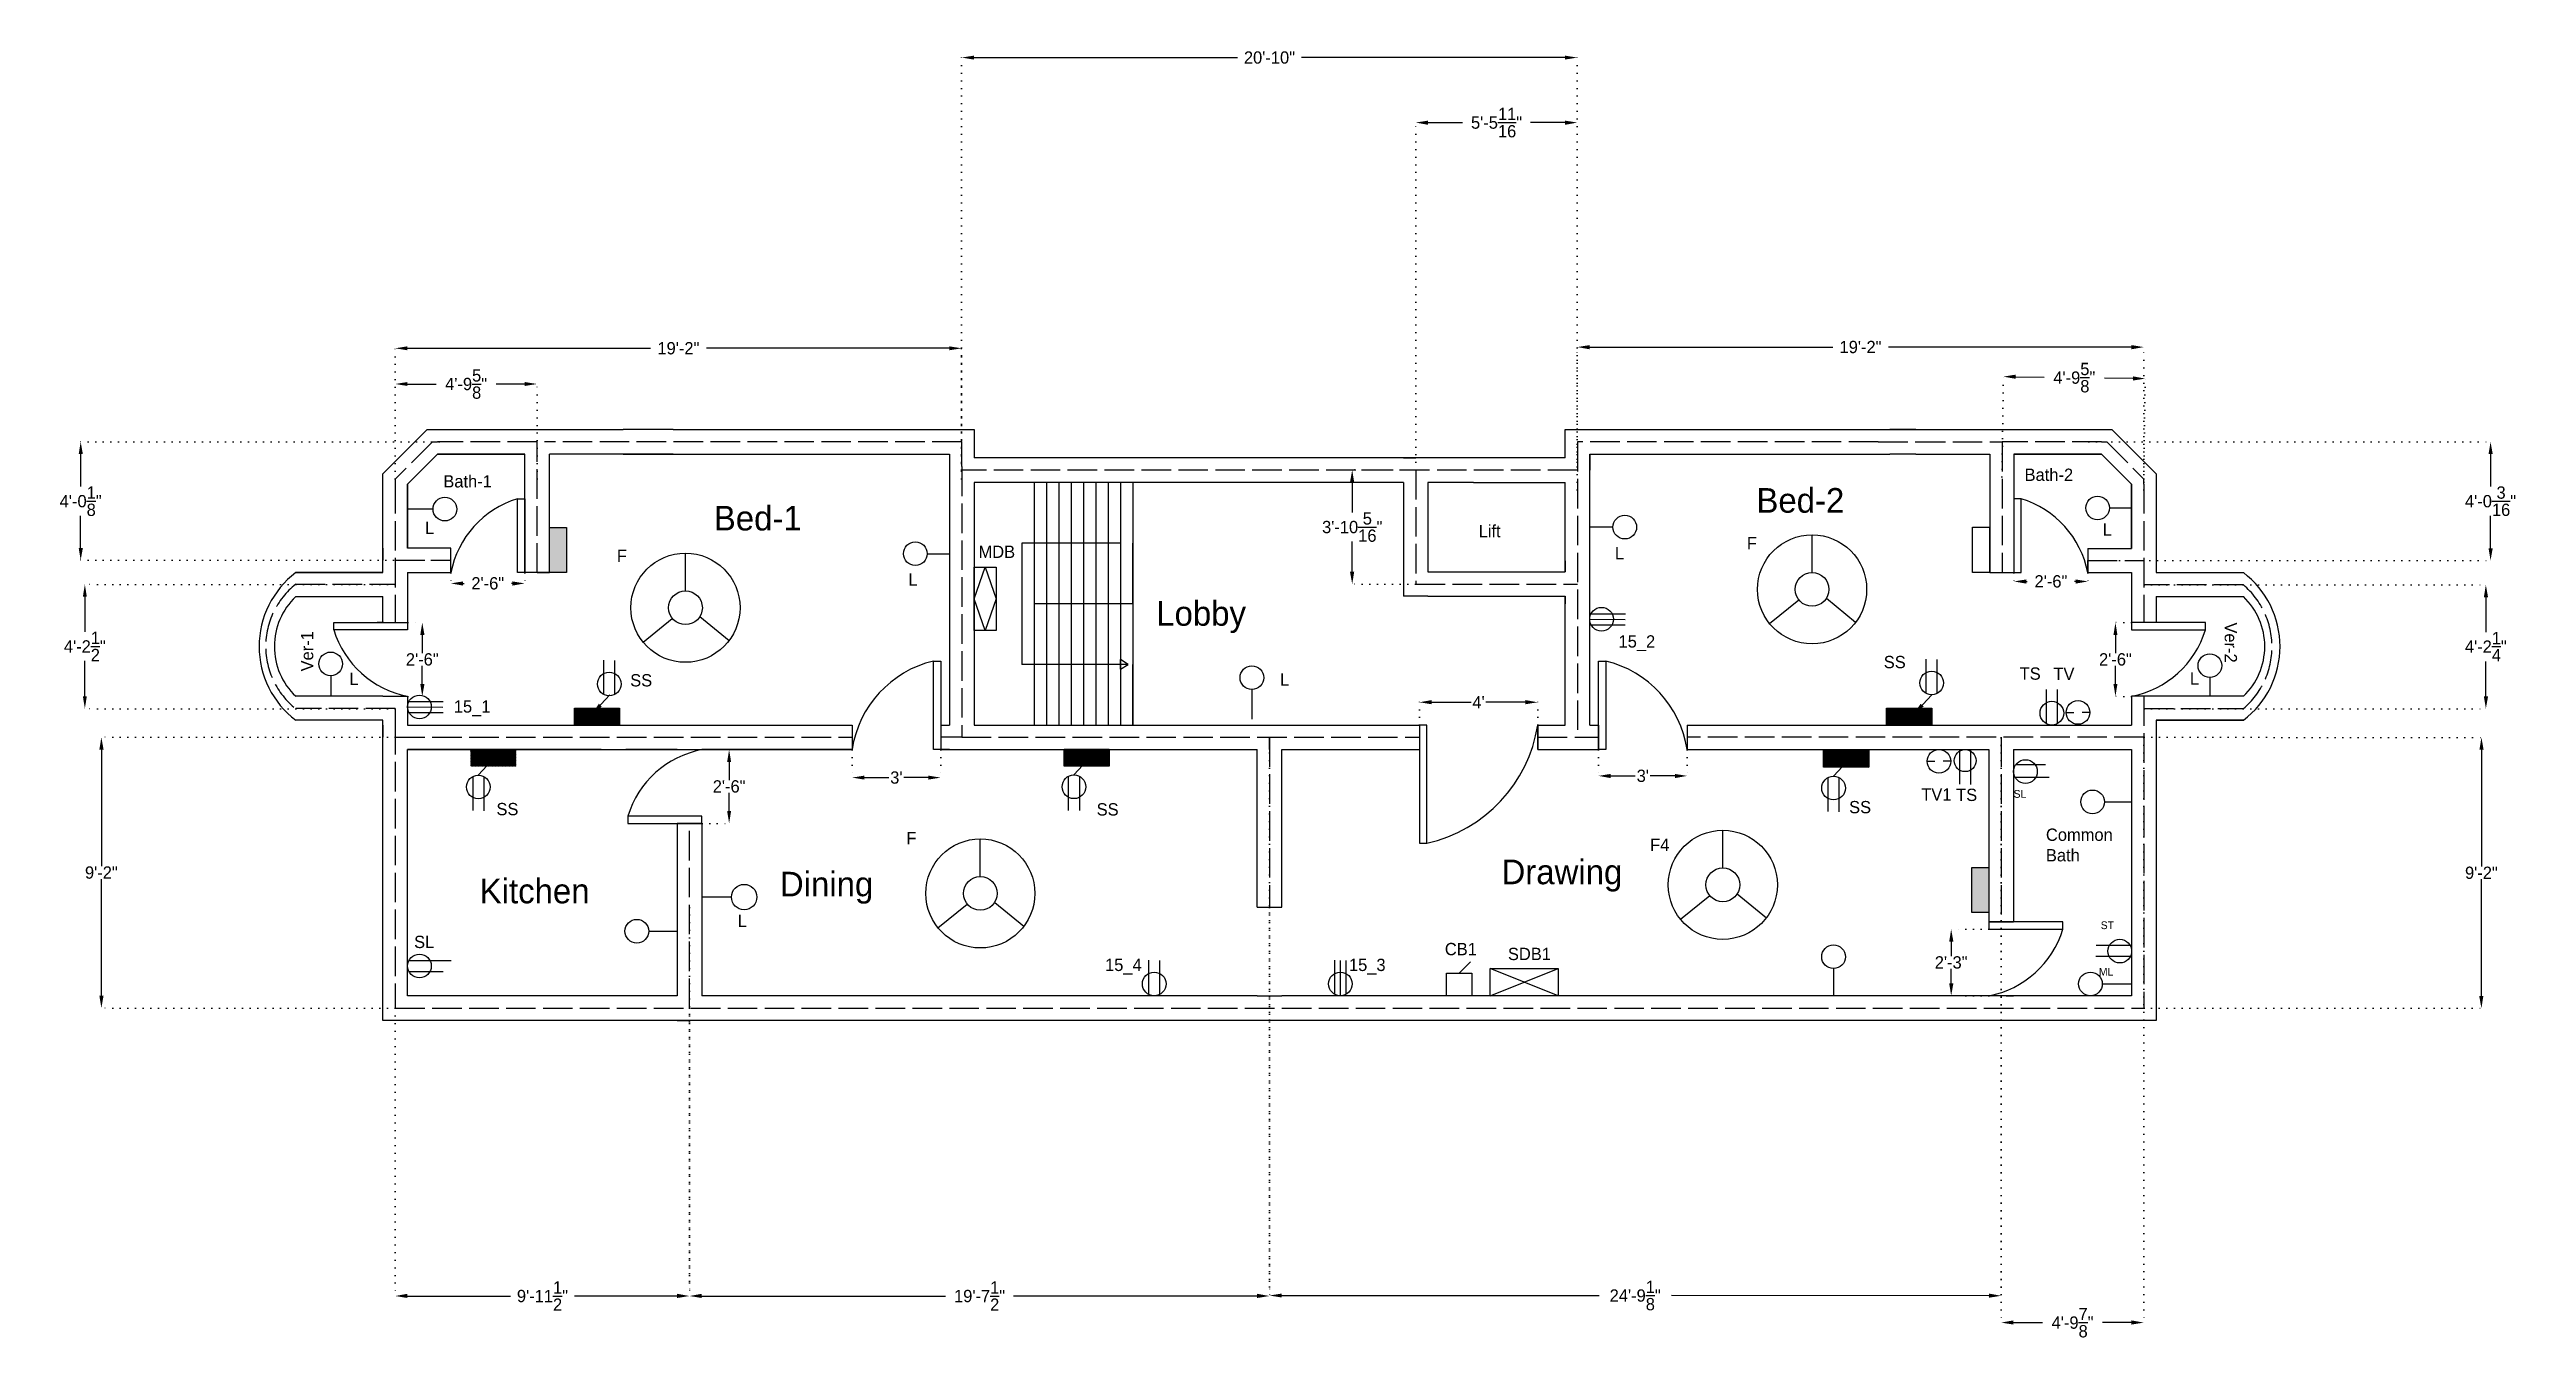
# Model space of a CAD drawing. Header units: feet. Extents: x -84 to 922, y -74 to 449.
import ezdxf

# ---------------------------------------------------------------- set-up
doc = ezdxf.new("R2010")
doc.units = ezdxf.units.FT
doc.header["$MEASUREMENT"] = 0
doc.linetypes.add('ACAD_ISO02W100', pattern=[15, 12, -3])
doc.linetypes.add('ACAD_ISO07W100', pattern=[3, 0, -3])
doc.layers.add('Layer1', color=7, linetype='ACAD_ISO02W100')
doc.layers.add('Layer2', color=7, linetype='ACAD_ISO02W100')
doc.dimstyles.get("Standard").update_dxf_attribs({"dimtxt": 5, "dimasz": 5, "dimexe": 0.18, "dimexo": 0.0625, "dimgap": 0.09, "dimtad": 0, "dimtih": 1, "dimtoh": 1, "dimdec": 4, "dimzin": 0, "dimdsep": 46, "dimlunit": 4, "dimtxsty": 'Standard', "dimcen": 0.09, "dimadec": 0, "dimazin": 0, "dimtfac": 1, "dimtdec": 4, "dimtofl": 0, "dimtmove": 0, "dimatfit": 3, "dimfxl": 0, "dimtolj": 1, "dimtzin": 0, "dimarcsym": 0})

msp = doc.modelspace()

# ---------------------------------------------------------------- texts
at = {"char_height": 5, "attachment_point": 1}
for s, insert, width in [('L', (68.59178, 257.09637), 8.5329301), ('L', (749.86733, 256.33486), 8.5329301), ('F', (146.52165, 245.6883), 13.9775687), ('{\\C1;MDB}', (293.36732, 247.33922), 8.5329301), ('L', (551.75897, 246.74179), 8.5329301), ('F', (605.33365, 250.82336), 13.9775687), ('L', (264.88734, 236.06905), 8.5329301), ('{\\C3;15_2}', (553.24281, 210.92827), 13.9775687), ('SS', (660.92101, 202.55402), 8.5329301), ('L', (37.90773, 195.7716), 8.5329301), ('SS', (151.93767, 195.13504), 8.5329301), ('L', (415.76815, 195.46869), 8.5329301), ('TS', (716.10608, 197.86027), 8.5329301), ('{\\C140;TV}', (729.8011, 197.73932), 9.7023074), ('L', (785.23923, 195.86182), 8.5329301), ('{\\C3;15_1}', (80.31381, 184.49617), 13.9775687), ('SS', (97.61401, 142.81167), 8.5329301), ('SS', (341.32876, 142.69808), 8.5329301), ('SS', (646.86204, 143.60812), 8.5329301), ('{\\C140;TV1}', (676.16536, 148.75172), 9.7023074), ('TS', (690.30858, 148.59358), 8.5329301), ('F', (264.09153, 131.06109), 13.9775687), ('F4', (566.0656, 128.29045), 13.9775687), ('L', (195.58968, 97.39644), 8.5329301), ('{\\C7;SL}', (64.19099, 88.85414), 13.9775687), ('{\\C4;CB1}', (482.71313, 85.94666), 8.5329301), ('{\\C1;SDB1}', (508.33279, 83.97422), 8.5329301), ('{\\C3;15_4}', (344.73404, 79.52569), 13.9775687), ('{\\C3;15_3}', (443.77396, 79.52569), 13.9775687)]:
    msp.add_mtext(s, dxfattribs=dict(at, insert=insert, width=width))
at = {"layer": 'Layer1', "attachment_point": 1}
for s, insert, char_height, width in [('Bath-1', (76.05611, 275.96227), 5, 38.0848448), ('Bath-2', (718.11887, 278.63127), 5, 41.8025306), ('Bed-1', (185.8809, 263.50535), 10, 133.8988665), ('Bed-2', (609.22239, 270.71744), 10, 106.6104969), ('Lift', (496.43158, 255.75093), 5, 44.4923847), ('Lobby', (365.52585, 224.80157), 10, 66.7315546), ('SL', (713.64419, 148.05666), 3.16, 18.5634922), ('Common\\PBath', (726.77612, 132.40355), 5, 34.9859693), ('Kitchen', (90.82975, 112.01928), 10, 87.2732), ('Dining', (212.72069, 114.83986), 10, 155.2209551), ('Drawing', (505.72084, 119.79139), 10, 183.7309291), ('ST', (749.01934, 94.70652), 3.16, 17.986893), ('ML', (748.28015, 75.80346), 3.16, 17.2550995)]:
    msp.add_mtext(s, dxfattribs=dict(at, insert=insert, char_height=char_height, width=width))
at = {"layer": 'Layer1', "insert": (804.36601, 216.13428), "char_height": 5, "width": 56.1678139, "attachment_point": 1, "rotation": 270}
msp.add_mtext('Ver-2', dxfattribs=at)
at = {"layer": 'Layer2', "insert": (18.22535, 196.23998), "char_height": 5, "width": 85.3207491, "attachment_point": 1, "rotation": 90}
msp.add_mtext('Ver-1', dxfattribs=at)

# ---------------------------------------------------------------- blocks, each defined once
blk = doc.blocks.new('*D33')
at = {"layer": 'Defpoints', "color": 0}
for p in [(766.6, 169.5), (766.5, 59.5), (903.6, 59.4)]:
    blk.add_point(p, dxfattribs=at)
at = {"layer": 'Layer1', "color": 0, "linetype": 'ACAD_ISO07W100', "lineweight": -2}
for p, q in [((766.7, 169.5), (903.8, 169.4)), ((766.6, 59.5), (903.7, 59.4))]:
    blk.add_line(p, q, dxfattribs=at)
at = {"layer": 'Layer1', "color": 0, "linetype": 'Continuous', "lineweight": -2}
for p, q in [((903.6, 164.4), (903.6, 117)), ((903.6, 64.4), (903.6, 111.8))]:
    blk.add_line(p, q, dxfattribs=at)
at = {"layer": 'Layer1', "color": 0}
for points in [[(902.8, 164.4), (904.5, 164.4), (903.6, 169.4)], [(902.7, 64.4), (904.4, 64.4), (903.6, 59.4)]]:
    blk.add_solid(points, dxfattribs=at)
at = {"layer": 'Layer1', "color": 0, "insert": (903.6, 114.4), "char_height": 5, "attachment_point": 5}
blk.add_mtext('\\A1;9\'-2"', dxfattribs=at)
blk = doc.blocks.new('*D34')
at = {"layer": 'Defpoints', "color": 0}
for p in [(708.6, 169.5), (766.5, 169.5), (766.5, -68.3)]:
    blk.add_point(p, dxfattribs=at)
at = {"layer": 'Layer1', "color": 0, "linetype": 'ACAD_ISO07W100', "lineweight": -2}
for p, q in [((708.6, 169.4), (708.6, -68.5)), ((766.5, 169.4), (766.5, -68.5))]:
    blk.add_line(p, q, dxfattribs=at)
at = {"layer": 'Layer1', "color": 0, "linetype": 'Continuous', "lineweight": -2}
for p, q in [((713.6, -68.3), (725.4, -68.3)), ((761.5, -68.3), (749.8, -68.3))]:
    blk.add_line(p, q, dxfattribs=at)
at = {"layer": 'Layer1', "color": 0}
for points in [[(713.6, -67.4), (713.6, -69.1), (708.6, -68.3)], [(761.5, -67.4), (761.5, -69.1), (766.5, -68.3)]]:
    blk.add_solid(points, dxfattribs=at)
at = {"layer": 'Layer1', "color": 0, "insert": (737.6, -68.3), "char_height": 5, "attachment_point": 5}
blk.add_mtext('\\A1;4\'-9{\\H1.000000x;\\S7/8;}"', dxfattribs=at)
blk = doc.blocks.new('*D35')
at = {"layer": 'Defpoints', "color": 0}
for p in [(411.5, 169.5), (708.6, 169.4), (708.6, -57.4)]:
    blk.add_point(p, dxfattribs=at)
at = {"layer": 'Layer1', "color": 0, "linetype": 'ACAD_ISO07W100', "lineweight": -2}
for p, q in [((411.5, 169.4), (411.5, -57.5)), ((708.6, 169.3), (708.6, -57.5))]:
    blk.add_line(p, q, dxfattribs=at)
at = {"layer": 'Layer1', "color": 0, "linetype": 'Continuous', "lineweight": -2}
for p, q in [((416.5, -57.3), (545.4, -57.3)), ((703.6, -57.4), (574.7, -57.3))]:
    blk.add_line(p, q, dxfattribs=at)
at = {"layer": 'Layer1', "color": 0}
for points in [[(416.5, -56.5), (416.5, -58.1), (411.5, -57.3)], [(703.6, -56.5), (703.6, -58.2), (708.6, -57.4)]]:
    blk.add_solid(points, dxfattribs=at)
at = {"layer": 'Layer1', "color": 0, "insert": (560, -57.3), "char_height": 5, "attachment_point": 5}
blk.add_mtext('\\A1;24\'-9{\\H1.000000x;\\S1/8;}"', dxfattribs=at)
blk = doc.blocks.new('*D36')
at = {"layer": 'Defpoints', "color": 0}
for p in [(176, 100.5), (411.5, 100.5), (176, -57.5)]:
    blk.add_point(p, dxfattribs=at)
at = {"layer": 'Layer1', "color": 0, "linetype": 'ACAD_ISO07W100', "lineweight": -2}
for p, q in [((176, 100.4), (176, -57.6)), ((411.5, 100.4), (411.5, -57.6))]:
    blk.add_line(p, q, dxfattribs=at)
at = {"layer": 'Layer1', "color": 0, "linetype": 'Continuous', "lineweight": -2}
for p, q in [((181, -57.5), (279.9, -57.5)), ((406.5, -57.5), (307.6, -57.5))]:
    blk.add_line(p, q, dxfattribs=at)
at = {"layer": 'Layer1', "color": 0}
for points in [[(181, -56.6), (181, -58.3), (176, -57.5)], [(406.5, -56.6), (406.5, -58.3), (411.5, -57.5)]]:
    blk.add_solid(points, dxfattribs=at)
at = {"layer": 'Layer1', "color": 0, "insert": (293.8, -57.5), "char_height": 5, "attachment_point": 5}
blk.add_mtext('\\A1;19\'-7{\\H1.000000x;\\S1/2;}"', dxfattribs=at)
blk = doc.blocks.new('*D37')
at = {"layer": 'Defpoints', "color": 0}
for p in [(56.5, 59.5), (176, 59.5), (56.5, -57.5)]:
    blk.add_point(p, dxfattribs=at)
at = {"layer": 'Layer1', "color": 0, "linetype": 'ACAD_ISO07W100', "lineweight": -2}
for p, q in [((56.5, 59.4), (56.5, -57.6)), ((176, 59.4), (176, -57.6))]:
    blk.add_line(p, q, dxfattribs=at)
at = {"layer": 'Layer1', "color": 0, "linetype": 'Continuous', "lineweight": -2}
for p, q in [((61.5, -57.5), (103.3, -57.5)), ((171, -57.5), (129.3, -57.5))]:
    blk.add_line(p, q, dxfattribs=at)
at = {"layer": 'Layer1', "color": 0}
for points in [[(61.5, -56.6), (61.5, -58.3), (56.5, -57.5)], [(171, -56.6), (171, -58.3), (176, -57.5)]]:
    blk.add_solid(points, dxfattribs=at)
at = {"layer": 'Layer1', "color": 0, "insert": (116.3, -57.5), "char_height": 5, "attachment_point": 5}
blk.add_mtext('\\A1;9\'-11{\\H1.000000x;\\S1/2;}"', dxfattribs=at)
blk = doc.blocks.new('*D38')
at = {"layer": 'Defpoints', "color": 0}
for p in [(56.5, 169.5), (-62.8, 59.5), (56.5, 59.5)]:
    blk.add_point(p, dxfattribs=at)
at = {"layer": 'Layer1', "color": 0, "linetype": 'ACAD_ISO07W100', "lineweight": -2}
for p, q in [((56.5, 169.5), (-62.9, 169.5)), ((56.5, 59.5), (-62.9, 59.5))]:
    blk.add_line(p, q, dxfattribs=at)
at = {"layer": 'Layer1', "color": 0, "linetype": 'Continuous', "lineweight": -2}
for p, q in [((-62.8, 164.5), (-62.8, 117.1)), ((-62.8, 64.5), (-62.8, 111.9))]:
    blk.add_line(p, q, dxfattribs=at)
at = {"layer": 'Layer1', "color": 0}
for points in [[(-63.6, 164.5), (-61.9, 164.5), (-62.8, 169.5)], [(-63.6, 64.5), (-61.9, 64.5), (-62.8, 59.5)]]:
    blk.add_solid(points, dxfattribs=at)
at = {"layer": 'Layer1', "color": 0, "insert": (-62.8, 114.5), "char_height": 5, "attachment_point": 5}
blk.add_mtext('\\A1;9\'-2"', dxfattribs=at)
blk = doc.blocks.new('*D46')
at = {"layer": 'Defpoints', "color": 0}
for p in [(536.5, 445.6), (286.5, 278), (536.5, 278)]:
    blk.add_point(p, dxfattribs=at)
at = {"layer": 'Layer1', "color": 0, "linetype": 'ACAD_ISO07W100', "lineweight": -2}
for p, q in [((286.5, 278.1), (286.5, 445.8)), ((536.5, 278.1), (536.5, 445.8))]:
    blk.add_line(p, q, dxfattribs=at)
at = {"layer": 'Layer1', "color": 0, "linetype": 'Continuous', "lineweight": -2}
for p, q in [((291.5, 445.6), (398.5, 445.6)), ((531.5, 445.6), (424.5, 445.6))]:
    blk.add_line(p, q, dxfattribs=at)
at = {"layer": 'Layer1', "color": 0}
for points in [[(291.5, 446.4), (291.5, 444.8), (286.5, 445.6)], [(531.5, 446.4), (531.5, 444.8), (536.5, 445.6)]]:
    blk.add_solid(points, dxfattribs=at)
at = {"layer": 'Layer1', "color": 0, "insert": (411.5, 445.6), "char_height": 5, "attachment_point": 5}
blk.add_mtext('\\A1;20\'-10"', dxfattribs=at)
blk = doc.blocks.new('*D47')
at = {"layer": 'Defpoints', "color": 0}
for p in [(536.5, 419.2), (470.9, 278), (536.5, 278)]:
    blk.add_point(p, dxfattribs=at)
at = {"layer": 'Layer1', "color": 0, "linetype": 'ACAD_ISO07W100', "lineweight": -2}
for p, q in [((470.9, 278.1), (470.9, 419.4)), ((536.5, 278.1), (536.5, 419.4))]:
    blk.add_line(p, q, dxfattribs=at)
at = {"layer": 'Layer1', "color": 0, "linetype": 'Continuous', "lineweight": -2}
for p, q in [((475.9, 419.2), (489.9, 419.2)), ((531.5, 419.2), (517.5, 419.2))]:
    blk.add_line(p, q, dxfattribs=at)
at = {"layer": 'Layer1', "color": 0}
for points in [[(475.9, 420), (475.9, 418.3), (470.9, 419.2)], [(531.5, 420), (531.5, 418.3), (536.5, 419.2)]]:
    blk.add_solid(points, dxfattribs=at)
at = {"layer": 'Layer1', "color": 0, "insert": (503.7, 419.2), "char_height": 5, "attachment_point": 5}
blk.add_mtext('\\A1;5\'-5{\\H1.000000x;\\S11/16;}"', dxfattribs=at)
blk = doc.blocks.new('*D48')
at = {"layer": 'Defpoints', "color": 0}
for p in [(470.9, 278.1), (445.1, 231.7), (470.9, 231.7)]:
    blk.add_point(p, dxfattribs=at)
at = {"layer": 'Layer1', "color": 0, "linetype": 'ACAD_ISO07W100', "lineweight": -2}
for p, q in [((470.8, 278.1), (444.9, 278.1)), ((470.8, 231.7), (444.9, 231.7))]:
    blk.add_line(p, q, dxfattribs=at)
at = {"layer": 'Layer1', "color": 0, "linetype": 'Continuous', "lineweight": -2}
for p, q in [((445.1, 273.1), (445.1, 260.8)), ((445.1, 236.7), (445.1, 249))]:
    blk.add_line(p, q, dxfattribs=at)
at = {"layer": 'Layer1', "color": 0}
for points in [[(444.2, 273.1), (445.9, 273.1), (445.1, 278.1)], [(444.2, 236.7), (445.9, 236.7), (445.1, 231.7)]]:
    blk.add_solid(points, dxfattribs=at)
at = {"layer": 'Layer1', "color": 0, "insert": (445.1, 254.9), "char_height": 5, "attachment_point": 5}
blk.add_mtext('\\A1;3\'-10{\\H1.000000x;\\S5/16;}"', dxfattribs=at)
blk = doc.blocks.new('*D50')
at = {"layer": 'Defpoints', "color": 0}
for p in [(520.4, 183.7), (472.4, 174.5), (520.4, 174.5)]:
    blk.add_point(p, dxfattribs=at)
at = {"layer": 'Layer1', "color": 0, "linetype": 'ACAD_ISO07W100', "lineweight": -2}
for p, q in [((472.4, 174.5), (472.4, 183.9)), ((520.4, 174.5), (520.4, 183.9))]:
    blk.add_line(p, q, dxfattribs=at)
at = {"layer": 'Layer1', "color": 0, "linetype": 'Continuous', "lineweight": -2}
for p, q in [((477.4, 183.7), (493.4, 183.7)), ((515.4, 183.7), (499.4, 183.7))]:
    blk.add_line(p, q, dxfattribs=at)
at = {"layer": 'Layer1', "color": 0}
for points in [[(477.4, 184.6), (477.4, 182.9), (472.4, 183.7)], [(515.4, 184.6), (515.4, 182.9), (520.4, 183.7)]]:
    blk.add_solid(points, dxfattribs=at)
at = {"layer": 'Layer1', "color": 0, "insert": (496.4, 183.7), "char_height": 5, "attachment_point": 5}
blk.add_mtext("\\A1;4'", dxfattribs=at)
blk = doc.blocks.new('*D51')
at = {"layer": 'Defpoints', "color": 0}
for p in [(688.3, 91.5), (703.6, 91.5), (703.6, 64.5)]:
    blk.add_point(p, dxfattribs=at)
at = {"layer": 'Layer1', "color": 0, "linetype": 'ACAD_ISO07W100', "lineweight": -2}
for p, q in [((703.6, 91.5), (688.2, 91.5)), ((703.6, 64.5), (688.2, 64.5))]:
    blk.add_line(p, q, dxfattribs=at)
at = {"layer": 'Layer1', "color": 0, "linetype": 'Continuous', "lineweight": -2}
for p, q in [((688.3, 86.5), (688.3, 80.6)), ((688.3, 69.5), (688.3, 75.4))]:
    blk.add_line(p, q, dxfattribs=at)
at = {"layer": 'Layer1', "color": 0}
for points in [[(687.5, 86.5), (689.2, 86.5), (688.3, 91.5)], [(687.5, 69.5), (689.2, 69.5), (688.3, 64.5)]]:
    blk.add_solid(points, dxfattribs=at)
at = {"layer": 'Layer1', "color": 0, "insert": (688.3, 78), "char_height": 5, "attachment_point": 5}
blk.add_mtext('\\A1;2\'-3"', dxfattribs=at)
blk = doc.blocks.new('*D52')
at = {"layer": 'Defpoints', "color": 0}
for p in [(242, 164.5), (278, 164.5), (278, 153.1)]:
    blk.add_point(p, dxfattribs=at)
at = {"layer": 'Layer1', "color": 0, "linetype": 'ACAD_ISO07W100', "lineweight": -2}
for p, q in [((242, 164.4), (242, 152.9)), ((278, 164.4), (278, 152.9))]:
    blk.add_line(p, q, dxfattribs=at)
at = {"layer": 'Layer1', "color": 0, "linetype": 'Continuous', "lineweight": -2}
for p, q in [((247, 153.1), (257, 153.1)), ((273, 153.1), (263, 153.1))]:
    blk.add_line(p, q, dxfattribs=at)
at = {"layer": 'Layer1', "color": 0}
for points in [[(247, 153.9), (247, 152.3), (242, 153.1)], [(273, 153.9), (273, 152.3), (278, 153.1)]]:
    blk.add_solid(points, dxfattribs=at)
at = {"layer": 'Layer1', "color": 0, "insert": (260, 153.1), "char_height": 5, "attachment_point": 5}
blk.add_mtext("\\A1;3'", dxfattribs=at)
blk = doc.blocks.new('*D53')
at = {"layer": 'Defpoints', "color": 0}
for p in [(181, 164.5), (192.1, 164.5), (181, 134.5)]:
    blk.add_point(p, dxfattribs=at)
at = {"layer": 'Layer1', "color": 0, "linetype": 'ACAD_ISO07W100', "lineweight": -2}
for p, q in [((181.1, 164.5), (192.3, 164.5)), ((181.1, 134.5), (192.3, 134.5))]:
    blk.add_line(p, q, dxfattribs=at)
at = {"layer": 'Layer1', "color": 0, "linetype": 'Continuous', "lineweight": -2}
for p, q in [((192.1, 159.5), (192.1, 152.1)), ((192.1, 139.5), (192.1, 146.9))]:
    blk.add_line(p, q, dxfattribs=at)
at = {"layer": 'Layer1', "color": 0}
for points in [[(191.3, 159.5), (192.9, 159.5), (192.1, 164.5)], [(191.3, 139.5), (192.9, 139.5), (192.1, 134.5)]]:
    blk.add_solid(points, dxfattribs=at)
at = {"layer": 'Layer1', "color": 0, "insert": (192.1, 149.5), "char_height": 5, "attachment_point": 5}
blk.add_mtext('\\A1;2\'-6"', dxfattribs=at)
blk = doc.blocks.new('*D54')
at = {"layer": 'Defpoints', "color": 0}
for p in [(545.1, 164.5), (581.1, 164.5), (581.1, 153.8)]:
    blk.add_point(p, dxfattribs=at)
at = {"layer": 'Layer1', "color": 0, "linetype": 'ACAD_ISO07W100', "lineweight": -2}
for p, q in [((545.1, 164.4), (545.1, 153.6)), ((581.1, 164.4), (581.1, 153.6))]:
    blk.add_line(p, q, dxfattribs=at)
at = {"layer": 'Layer1', "color": 0, "linetype": 'Continuous', "lineweight": -2}
for p, q in [((550.1, 153.8), (560, 153.8)), ((576.1, 153.8), (566.1, 153.8))]:
    blk.add_line(p, q, dxfattribs=at)
at = {"layer": 'Layer1', "color": 0}
for points in [[(550.1, 154.6), (550.1, 152.9), (545.1, 153.8)], [(576.1, 154.6), (576.1, 152.9), (581.1, 153.8)]]:
    blk.add_solid(points, dxfattribs=at)
at = {"layer": 'Layer1', "color": 0, "insert": (563.1, 153.8), "char_height": 5, "attachment_point": 5}
blk.add_mtext("\\A1;3'", dxfattribs=at)
blk = doc.blocks.new('*D61')
at = {"layer": 'Defpoints', "color": 0}
for p in [(79.1, 236.4), (109.1, 236.4), (109.1, 232)]:
    blk.add_point(p, dxfattribs=at)
at = {"layer": 'Layer2', "color": 0, "linetype": 'ACAD_ISO07W100', "lineweight": -2}
for p, q in [((79.1, 236.3), (79.1, 231.8)), ((109.1, 236.3), (109.1, 231.8))]:
    blk.add_line(p, q, dxfattribs=at)
at = {"layer": 'Layer2', "color": 0, "linetype": 'Continuous', "lineweight": -2}
for p, q in [((84.1, 232), (84.5, 232)), ((104.1, 232), (103.8, 232))]:
    blk.add_line(p, q, dxfattribs=at)
at = {"layer": 'Layer2', "color": 0}
for points in [[(84.1, 232.8), (84.1, 231.1), (79.1, 232)], [(104.1, 232.8), (104.1, 231.1), (109.1, 232)]]:
    blk.add_solid(points, dxfattribs=at)
at = {"layer": 'Layer2', "color": 0, "insert": (94.1, 232), "char_height": 5, "attachment_point": 5}
blk.add_mtext('\\A1;2\'-6"', dxfattribs=at)
blk = doc.blocks.new('*D62')
at = {"layer": 'Defpoints', "color": 0}
for p in [(61.5, 216.1), (61.5, 186.1), (67.5, 186.1)]:
    blk.add_point(p, dxfattribs=at)
at = {"layer": 'Layer2', "color": 0, "linetype": 'ACAD_ISO07W100', "lineweight": -2}
for p, q in [((61.6, 216.1), (67.7, 216.1)), ((61.6, 186.1), (67.7, 186.1))]:
    blk.add_line(p, q, dxfattribs=at)
at = {"layer": 'Layer2', "color": 0, "linetype": 'Continuous', "lineweight": -2}
for p, q in [((67.5, 211.1), (67.5, 203.7)), ((67.5, 191.1), (67.5, 198.5))]:
    blk.add_line(p, q, dxfattribs=at)
at = {"layer": 'Layer2', "color": 0}
for points in [[(66.7, 211.1), (68.4, 211.1), (67.5, 216.1)], [(66.7, 191.1), (68.4, 191.1), (67.5, 186.1)]]:
    blk.add_solid(points, dxfattribs=at)
at = {"layer": 'Layer2', "color": 0, "insert": (67.5, 201.1), "char_height": 5, "attachment_point": 5}
blk.add_mtext('\\A1;2\'-6"', dxfattribs=at)
blk = doc.blocks.new('*D63')
at = {"layer": 'Defpoints', "color": 0}
for p in [(713.8, 236.4), (743.8, 236.4), (743.8, 232.8)]:
    blk.add_point(p, dxfattribs=at)
at = {"layer": 'Layer2', "color": 0, "linetype": 'ACAD_ISO07W100', "lineweight": -2}
for p, q in [((713.8, 236.3), (713.8, 232.6)), ((743.8, 236.3), (743.8, 232.6))]:
    blk.add_line(p, q, dxfattribs=at)
at = {"layer": 'Layer2', "color": 0, "linetype": 'Continuous', "lineweight": -2}
for p, q in [((718.8, 232.8), (719.1, 232.8)), ((738.8, 232.8), (738.4, 232.8))]:
    blk.add_line(p, q, dxfattribs=at)
at = {"layer": 'Layer2', "color": 0}
for points in [[(718.8, 233.6), (718.8, 231.9), (713.8, 232.8)], [(738.8, 233.6), (738.8, 231.9), (743.8, 232.8)]]:
    blk.add_solid(points, dxfattribs=at)
at = {"layer": 'Layer2', "color": 0, "insert": (728.8, 232.8), "char_height": 5, "attachment_point": 5}
blk.add_mtext('\\A1;2\'-6"', dxfattribs=at)
blk = doc.blocks.new('*D64')
at = {"layer": 'Defpoints', "color": 0}
for p in [(761.5, 216.1), (755, 186.1), (761.5, 186.1)]:
    blk.add_point(p, dxfattribs=at)
at = {"layer": 'Layer2', "color": 0, "linetype": 'ACAD_ISO07W100', "lineweight": -2}
for p, q in [((761.5, 216.1), (754.8, 216.1)), ((761.5, 186.1), (754.8, 186.1))]:
    blk.add_line(p, q, dxfattribs=at)
at = {"layer": 'Layer2', "color": 0, "linetype": 'Continuous', "lineweight": -2}
for p, q in [((755, 211.1), (755, 203.7)), ((755, 191.1), (755, 198.5))]:
    blk.add_line(p, q, dxfattribs=at)
at = {"layer": 'Layer2', "color": 0}
for points in [[(754.2, 211.1), (755.8, 211.1), (755, 216.1)], [(754.2, 191.1), (755.8, 191.1), (755, 186.1)]]:
    blk.add_solid(points, dxfattribs=at)
at = {"layer": 'Layer2', "color": 0, "insert": (755, 201.1), "char_height": 5, "attachment_point": 5}
blk.add_mtext('\\A1;2\'-6"', dxfattribs=at)
blk = doc.blocks.new('*D65')
at = {"layer": 'Defpoints', "color": 0}
for p in [(286.5, 327.5), (56.5, 274.4), (286.5, 274.4)]:
    blk.add_point(p, dxfattribs=at)
at = {"layer": 'Layer2', "color": 0, "linetype": 'ACAD_ISO07W100', "lineweight": -2}
for p, q in [((56.5, 274.5), (56.5, 327.7)), ((286.5, 274.5), (286.5, 327.7))]:
    blk.add_line(p, q, dxfattribs=at)
at = {"layer": 'Layer2', "color": 0, "linetype": 'Continuous', "lineweight": -2}
for p, q in [((61.5, 327.5), (160.2, 327.5)), ((281.5, 327.5), (182.9, 327.5))]:
    blk.add_line(p, q, dxfattribs=at)
at = {"layer": 'Layer2', "color": 0}
for points in [[(61.5, 328.3), (61.5, 326.7), (56.5, 327.5)], [(281.5, 328.3), (281.5, 326.7), (286.5, 327.5)]]:
    blk.add_solid(points, dxfattribs=at)
at = {"layer": 'Layer2', "color": 0, "insert": (171.5, 327.5), "char_height": 5, "attachment_point": 5}
blk.add_mtext('\\A1;19\'-2"', dxfattribs=at)
blk = doc.blocks.new('*D66')
at = {"layer": 'Defpoints', "color": 0}
for p in [(766.5, 328), (536.5, 270), (766.5, 270)]:
    blk.add_point(p, dxfattribs=at)
at = {"layer": 'Layer2', "color": 0, "linetype": 'ACAD_ISO07W100', "lineweight": -2}
for p, q in [((536.5, 270), (536.5, 328.1)), ((766.5, 270), (766.5, 328.1))]:
    blk.add_line(p, q, dxfattribs=at)
at = {"layer": 'Layer2', "color": 0, "linetype": 'Continuous', "lineweight": -2}
for p, q in [((541.5, 328), (640.2, 328)), ((761.5, 328), (662.9, 328))]:
    blk.add_line(p, q, dxfattribs=at)
at = {"layer": 'Layer2', "color": 0}
for points in [[(541.5, 328.8), (541.5, 327.1), (536.5, 328)], [(761.5, 328.8), (761.5, 327.1), (766.5, 328)]]:
    blk.add_solid(points, dxfattribs=at)
at = {"layer": 'Layer2', "color": 0, "insert": (651.5, 328), "char_height": 5, "attachment_point": 5}
blk.add_mtext('\\A1;19\'-2"', dxfattribs=at)
blk = doc.blocks.new('*D67')
at = {"layer": 'Defpoints', "color": 0}
for p in [(767.1, 315.2), (708.9, 275.2), (766.5, 274.4)]:
    blk.add_point(p, dxfattribs=at)
at = {"layer": 'Layer2', "color": 0, "linetype": 'ACAD_ISO07W100', "lineweight": -2}
for p, q in [((708.9, 275.3), (709.5, 316.2)), ((766.5, 274.5), (767.1, 315.4))]:
    blk.add_line(p, q, dxfattribs=at)
at = {"layer": 'Layer2', "color": 0, "linetype": 'Continuous', "lineweight": -2}
for p, q in [((714.5, 315.9), (726.1, 315.8)), ((762.1, 315.3), (750.5, 315.4))]:
    blk.add_line(p, q, dxfattribs=at)
at = {"layer": 'Layer2', "color": 0}
for points in [[(714.5, 316.8), (714.5, 315.1), (709.5, 316)], [(762.1, 316.1), (762.1, 314.4), (767.1, 315.2)]]:
    blk.add_solid(points, dxfattribs=at)
at = {"layer": 'Layer2', "color": 0, "insert": (738.3, 315.6), "char_height": 5, "attachment_point": 5}
blk.add_mtext('\\A1;4\'-9{\\H1.000000x;\\S5/8;}"', dxfattribs=at)
blk = doc.blocks.new('*D68')
at = {"layer": 'Defpoints', "color": 0}
for p in [(114.1, 313), (56.5, 274.4), (114.1, 274.4)]:
    blk.add_point(p, dxfattribs=at)
at = {"layer": 'Layer2', "color": 0, "linetype": 'ACAD_ISO07W100', "lineweight": -2}
for p, q in [((56.5, 274.5), (56.5, 313.2)), ((114.1, 274.5), (114.1, 313.2))]:
    blk.add_line(p, q, dxfattribs=at)
at = {"layer": 'Layer2', "color": 0, "linetype": 'Continuous', "lineweight": -2}
for p, q in [((61.5, 313), (73.2, 313)), ((109.1, 313), (97.5, 313))]:
    blk.add_line(p, q, dxfattribs=at)
at = {"layer": 'Layer2', "color": 0}
for points in [[(61.5, 313.8), (61.5, 312.2), (56.5, 313)], [(109.1, 313.8), (109.1, 312.2), (114.1, 313)]]:
    blk.add_solid(points, dxfattribs=at)
at = {"layer": 'Layer2', "color": 0, "insert": (85.3, 313), "char_height": 5, "attachment_point": 5}
blk.add_mtext('\\A1;4\'-9{\\H1.000000x;\\S5/8;}"', dxfattribs=at)
blk = doc.blocks.new('*D70')
at = {"layer": 'Defpoints', "color": 0}
for p in [(-71.2, 289.5), (74.5, 289.5), (74.5, 241.4)]:
    blk.add_point(p, dxfattribs=at)
at = {"layer": 'Layer2', "color": 0, "linetype": 'ACAD_ISO07W100', "lineweight": -2}
for p, q in [((74.4, 289.5), (-71.4, 289.5)), ((74.4, 241.4), (-71.4, 241.4))]:
    blk.add_line(p, q, dxfattribs=at)
at = {"layer": 'Layer2', "color": 0, "linetype": 'Continuous', "lineweight": -2}
for p, q in [((-71.2, 284.5), (-71.2, 271.3)), ((-71.2, 246.4), (-71.2, 259.5))]:
    blk.add_line(p, q, dxfattribs=at)
at = {"layer": 'Layer2', "color": 0}
for points in [[(-70.3, 284.5), (-72, 284.5), (-71.2, 289.5)], [(-70.3, 246.4), (-72, 246.4), (-71.2, 241.4)]]:
    blk.add_solid(points, dxfattribs=at)
at = {"layer": 'Layer2', "color": 0, "insert": (-71.2, 265.4), "char_height": 5, "attachment_point": 5}
blk.add_mtext('\\A1;4\'-0{\\H1.000000x;\\S1/8;}"', dxfattribs=at)
blk = doc.blocks.new('*D71')
at = {"layer": 'Defpoints', "color": 0}
for p in [(744.1, 289.5), (744.1, 241.3), (907.3, 241.3)]:
    blk.add_point(p, dxfattribs=at)
at = {"layer": 'Layer2', "color": 0, "linetype": 'ACAD_ISO07W100', "lineweight": -2}
for p, q in [((744.2, 289.5), (907.5, 289.5)), ((744.2, 241.3), (907.5, 241.3))]:
    blk.add_line(p, q, dxfattribs=at)
at = {"layer": 'Layer2', "color": 0, "linetype": 'Continuous', "lineweight": -2}
for p, q in [((907.3, 284.5), (907.3, 271.3)), ((907.3, 246.3), (907.3, 259.5))]:
    blk.add_line(p, q, dxfattribs=at)
at = {"layer": 'Layer2', "color": 0}
for points in [[(906.5, 284.5), (908.2, 284.5), (907.3, 289.5)], [(906.5, 246.3), (908.2, 246.3), (907.3, 241.3)]]:
    blk.add_solid(points, dxfattribs=at)
at = {"layer": 'Layer2', "color": 0, "insert": (907.3, 265.4), "char_height": 5, "attachment_point": 5}
blk.add_mtext('\\A1;4\'-0{\\H1.000000x;\\S3/16;}"', dxfattribs=at)
blk = doc.blocks.new('*D73')
at = {"layer": 'Defpoints', "color": 0}
for p in [(56.5, 231.6), (-69.5, 181.1), (56.5, 181.1)]:
    blk.add_point(p, dxfattribs=at)
at = {"layer": 'Layer2', "color": 0, "linetype": 'ACAD_ISO07W100', "lineweight": -2}
for p, q in [((56.5, 231.6), (-69.7, 231.6)), ((56.5, 181.1), (-69.7, 181.1))]:
    blk.add_line(p, q, dxfattribs=at)
at = {"layer": 'Layer2', "color": 0, "linetype": 'Continuous', "lineweight": -2}
for p, q in [((-69.5, 226.6), (-69.5, 212.3)), ((-69.5, 186.1), (-69.5, 200.5))]:
    blk.add_line(p, q, dxfattribs=at)
at = {"layer": 'Layer2', "color": 0}
for points in [[(-70.3, 226.6), (-68.7, 226.6), (-69.5, 231.6)], [(-70.3, 186.1), (-68.7, 186.1), (-69.5, 181.1)]]:
    blk.add_solid(points, dxfattribs=at)
at = {"layer": 'Layer2', "color": 0, "insert": (-69.5, 206.4), "char_height": 5, "attachment_point": 5}
blk.add_mtext('\\A1;4\'-2{\\H1.000000x;\\S1/2;}"', dxfattribs=at)
blk = doc.blocks.new('*D74')
at = {"layer": 'Defpoints', "color": 0}
for p in [(766.5, 231.4), (766.5, 181.1), (905.4, 181.1)]:
    blk.add_point(p, dxfattribs=at)
at = {"layer": 'Layer2', "color": 0, "linetype": 'ACAD_ISO07W100', "lineweight": -2}
for p, q in [((766.6, 231.4), (905.6, 231.4)), ((766.6, 181.1), (905.6, 181.1))]:
    blk.add_line(p, q, dxfattribs=at)
at = {"layer": 'Layer2', "color": 0, "linetype": 'Continuous', "lineweight": -2}
for p, q in [((905.4, 226.4), (905.4, 212.2)), ((905.4, 186.1), (905.4, 200.3))]:
    blk.add_line(p, q, dxfattribs=at)
at = {"layer": 'Layer2', "color": 0}
for points in [[(904.6, 226.4), (906.3, 226.4), (905.4, 231.4)], [(904.6, 186.1), (906.3, 186.1), (905.4, 181.1)]]:
    blk.add_solid(points, dxfattribs=at)
at = {"layer": 'Layer2', "color": 0, "insert": (905.4, 206.3), "char_height": 5, "attachment_point": 5}
blk.add_mtext('\\A1;4\'-2{\\H1.000000x;\\S1/4;}"', dxfattribs=at)

# ---------------------------------------------------------------- dimensions: what is measured, and where the dimension line sits
at = {"layer": 'Layer1'}
for p1, p2, distance, picture, middle in [((286.54051, 278.01762), (536.54051, 278.01762), 167.58444, '*D46', (411.54051, 445.60206)), ((470.86398, 278.01762), (536.54051, 278.01762), 141.15841, '*D47', (503.70224, 419.17603)), ((472.43492, 174.47006), (520.43492, 174.47006), 9.26682, '*D50', (496.43492, 183.73688)), ((56.54051, 169.47006), (56.54051, 59.47006), -119.30953, '*D38', (-62.76902, 114.47006)), ((181.0122, 134.47006), (181.0122, 164.47006), -11.08911, '*D53', (192.10132, 149.47006)), ((242.03066, 164.47006), (278.03066, 164.47006), -11.38039, '*D52', (260.03066, 153.08967)), ((411.54051, 169.47006), (708.64418, 169.40756), -226.75968, '*D35', (560.04465, -57.32086)), ((545.05037, 164.47006), (581.05037, 164.47006), -10.71603, '*D54', (563.05037, 153.75402)), ((708.64418, 169.47006), (766.54051, 169.47006), -237.74501, '*D34', (737.59235, -68.27495)), ((766.60301, 169.47006), (766.54051, 59.47006), 137.02183, '*D33', (903.59356, 114.3922)), ((411.54051, 100.47006), (176.0122, 100.47006), 157.93967, '*D36', (293.77636, -57.46961)), ((703.64418, 64.47006), (703.64418, 91.4751), 15.30369, '*D51', (688.3405, 77.97258)), ((176.0122, 59.47006), (56.54051, 59.47006), 116.93967, '*D37', (116.27636, -57.46961))]:
    dim = msp.add_aligned_dim(p1=p1, p2=p2, distance=distance, dimstyle='Standard', dxfattribs=at)
    dim.commit()
    dim.dimension.update_dxf_attribs({"geometry": picture, "text_midpoint": middle})
dim = msp.add_linear_dim(base=(445.05718, 231.74661), p1=(470.86398, 278.08012), p2=(470.86398, 231.74661), angle=90, dimstyle='Standard', dxfattribs=at)
dim.commit()
dim.dimension.update_dxf_attribs({"geometry": '*D48', "text_midpoint": (445.05718, 254.91337)})
at = {"layer": 'Layer2'}
for p1, p2, distance, picture, middle in [((56.54051, 274.39899), (286.54051, 274.39899), 53.10365, '*D65', (171.54051, 327.50264)), ((536.54051, 269.96538), (766.54051, 269.96538), 57.98685, '*D66', (651.54051, 327.95222)), ((708.940065, 275.209406), (766.54051, 274.398988), 40.80011, '*D67', (738.314274, 315.600269)), ((74.46322, 241.37556), (74.46281, 289.47006), 145.64525, '*D70', (-71.18224, 265.42159)), ((744.12631, 289.47006), (744.12631, 241.31306), 163.21385, '*D71', (907.34016, 265.39156)), ((79.14096, 236.37556), (109.14096, 236.37556), -4.39939, '*D61', (94.14096, 231.97616)), ((713.75354, 236.37556), (743.75354, 236.37556), -3.62136, '*D63', (728.75354, 232.75419)), ((766.54051, 231.37556), (766.54051, 181.13428), 138.87777, '*D74', (905.41828, 206.25492)), ((61.54051, 216.13428), (61.54051, 186.13428), 5.99816, '*D62', (67.53868, 201.13428)), ((761.54051, 216.13428), (761.54051, 186.13428), -6.5496, '*D64', (754.99091, 201.13428))]:
    dim = msp.add_aligned_dim(p1=p1, p2=p2, distance=distance, dimstyle='Standard', dxfattribs=at)
    dim.commit()
    dim.dimension.update_dxf_attribs({"geometry": picture, "text_midpoint": middle})
dim = msp.add_linear_dim(base=(114.14064, 313.00101), p1=(56.54051, 274.39899), p2=(114.14064, 274.39947), dimstyle='Standard', dxfattribs=at)
dim.commit()
dim.dimension.update_dxf_attribs({"geometry": '*D68', "text_midpoint": (85.34057, 313.00101)})
dim = msp.add_linear_dim(base=(-69.49917, 181.13428), p1=(56.54051, 231.61684), p2=(56.54051, 181.13428), angle=90, dimstyle='Standard', dxfattribs=at)
dim.commit()
dim.dimension.update_dxf_attribs({"geometry": '*D73', "text_midpoint": (-69.49917, 206.37556)})

# ---------------------------------------------------------------- hatches: boundary and pattern name
h = msp.add_hatch()
h.set_pattern_fill('ANSI31', color=256, style=0)
h.set_pattern_definition([(45, (23.32183, -141.12895), (-0.088388348, 0.088388348), [])])
h.paths.add_polyline_path([(147.60269, 181.34924), (129.25417, 181.34924), (129.25417, 174.47006), (147.60269, 174.47006)])
h = msp.add_hatch()
h.set_pattern_fill('ANSI31', color=256, style=0)
h.set_pattern_definition([(45, (556.09913, -141.12895), (-0.088388348, 0.088388348), [])])
h.paths.add_polyline_path([(680.38, 181.34924), (662.03147, 181.34924), (662.03147, 174.47006), (680.38, 174.47006)])
h = msp.add_hatch()
h.set_pattern_fill('ANSI31', color=256, style=0)
h.set_pattern_definition([(45, (-18.73359, -157.86765), (-0.088388348, 0.088388348), [])])
h.paths.add_polyline_path([(105.54727, 164.61054), (87.19875, 164.61054), (87.19875, 157.73136), (105.54727, 157.73136)])
h = msp.add_hatch()
h.set_pattern_fill('ANSI31', color=256, style=0)
h.set_pattern_definition([(45, (222.14547, -157.81544), (-0.088388348, 0.088388348), [])])
h.paths.add_polyline_path([(346.42634, 164.66274), (328.07781, 164.66274), (328.07781, 157.78356), (346.42634, 157.78356)])
h = msp.add_hatch()
h.set_pattern_fill('ANSI31', color=256, style=0)
h.set_pattern_definition([(45, (530.55186, -158.25043), (-0.088388348, 0.088388348), [])])
h.paths.add_polyline_path([(636.4842, 164.22776), (636.4842, 157.34857), (654.83272, 157.34857), (654.83272, 164.22776)])
at = {"layer": 'Layer1'}
h = msp.add_hatch(color=256, dxfattribs=at)
h.set_gradient(color1=(255, 255, 255), one_color=1, tint=1)
h.paths.add_polyline_path([(703.49928, 116.62196), (696.69328, 116.62196), (696.69328, 98.27344), (703.49928, 98.27344)])
at = {"layer": 'Layer2'}
h = msp.add_hatch(color=256, dxfattribs=at)
h.set_gradient(color1=(255, 255, 255), one_color=1, tint=1)
h.paths.add_polyline_path([(126.02014, 254.72408), (119.14096, 254.72408), (119.14096, 236.37556), (126.02014, 236.37556)])

# ---------------------------------------------------------------- linework, layer by layer
for p, q in [((51.54051, 276.47006), (69.54051, 294.47006)), ((109.38224, 294.47006), (119.14096, 294.47006)), ((119.14096, 294.47006), (149.14096, 294.47006)), ((169.38224, 294.47006), (149.14096, 294.47006)), ((653.69878, 294.47006), (713.69878, 294.47006)), ((673.94006, 294.47006), (663.4575, 294.47006)), ((663.4575, 294.47006), (663.4575, 294.47006)), ((663.4575, 294.47006), (673.94006, 294.47006)), ((663.4575, 294.47006), (673.94006, 294.47006)), ((753.54051, 294.47006), (771.54051, 276.47006)), ((61.54051, 272.32792), (73.68265, 284.47006)), ((109.14096, 236.37556), (109.14096, 284.47006)), ((149.14096, 284.47006), (119.14096, 284.47006)), ((673.94006, 284.47006), (663.4575, 284.47006)), ((673.94006, 284.47006), (703.94006, 284.47006)), ((703.94006, 284.47006), (703.94006, 236.37556)), ((713.69878, 284.47006), (749.39837, 284.47006)), ((713.75354, 284.47006), (713.75354, 236.37556)), ((749.39837, 284.47006), (761.54051, 272.32792)), ((316.01374, 273.01762), (316.01374, 174.47006)), ((321.01374, 273.01762), (321.01374, 174.47006)), ((326.01374, 273.01762), (326.01374, 174.47006)), ((331.01374, 273.01762), (331.01374, 174.47006)), ((336.01374, 273.01762), (336.01374, 174.47006)), ((341.01374, 273.01762), (341.01374, 174.47006)), ((346.01374, 273.01762), (346.01374, 174.47006)), ((351.01374, 273.01762), (351.01374, 174.47006)), ((356.01374, 273.01762), (356.01374, 174.47006)), ((356.01374, 273.01762), (356.01374, 223.74384)), ((465.86398, 273.01762), (465.86398, 236.74661)), ((475.86398, 273.01762), (475.86398, 236.74661)), ((494.36014, 273.01762), (531.54051, 273.01762)), ((531.54051, 241.12892), (531.54051, 273.01762)), ((631.82635, 236.43443), (631.82635, 251.73578)), ((79.14096, 246.37556), (61.54051, 246.37556)), ((79.14096, 236.37556), (79.14096, 246.37556)), ((174.36748, 228.95826), (174.36748, 244.25961)), ((311.01374, 248.38073), (311.01374, 199.10695)), ((351.01374, 248.38073), (311.01374, 248.38073)), ((356.01374, 223.74384), (356.01374, 248.38073)), ((743.75354, 246.18903), (761.54051, 246.18903)), ((743.75354, 246.18903), (743.75354, 236.37556)), ((51.54051, 236.37556), (16.11851, 236.37556)), ((51.54051, 236.37556), (46.96951, 236.37556)), ((61.54051, 236.37556), (61.54051, 213.13932)), ((119.14096, 236.37556), (109.14096, 236.37556)), ((291.54051, 225.70077), (296.02956, 238.53363)), ((296.02956, 238.53363), (300.51862, 225.70078)), ((465.86398, 236.74661), (465.86398, 226.74661)), ((475.86398, 236.74661), (531.54051, 236.74661)), ((531.54051, 236.74661), (531.54051, 241.12892)), ((531.54051, 241.12892), (531.54051, 236.74661)), ((703.94006, 236.37556), (713.75354, 236.37556)), ((743.75354, 236.37556), (761.54051, 236.37556)), ((771.54051, 236.37556), (783.49086, 236.37556)), ((296.02956, 212.86792), (291.54051, 225.70077)), ((300.51862, 225.70078), (296.02956, 212.86793)), ((356.01374, 223.74384), (316.01374, 223.74384)), ((356.01374, 223.74384), (356.01374, 174.47006)), ((475.86398, 226.74661), (465.86398, 226.74661)), ((475.86398, 226.74661), (531.54051, 226.74661)), ((531.54051, 213.74384), (531.54051, 226.74661)), ((614.59577, 215.65157), (626.49554, 225.27066)), ((637.6468, 225.95922), (649.5096, 216.23097)), ((51.78179, 216.13428), (49.23992, 216.13428)), ((51.54051, 216.13428), (61.54051, 216.13428)), ((157.13689, 208.1754), (169.03666, 217.79449)), ((180.18793, 218.48305), (192.05072, 208.7548)), ((541.54051, 217.43655), (555.90014, 217.35607)), ((542.07554, 219.64083), (556.01217, 219.64083)), ((542.11708, 215.15353), (555.9219, 215.15353)), ((678.17571, 187.27595), (678.17571, 201.21258)), ((141.23158, 186.84934), (141.23158, 200.78597)), ((145.71888, 186.89088), (145.71888, 200.69569)), ((354.06017, 199.10695), (311.01374, 199.10695)), ((351.01374, 199.10695), (351.01374, 201.10695)), ((351.01374, 201.10695), (351.01374, 199.10695)), ((351.01374, 197.10695), (351.01374, 201.10695)), ((354.06017, 199.10695), (351.01374, 201.10695)), ((351.01374, 201.10695), (351.01374, 197.10695)), ((351.01374, 199.10695), (351.01374, 197.10695)), ((351.01374, 197.10695), (354.06017, 199.10695)), ((356.01374, 174.47006), (356.01374, 199.10695)), ((682.66301, 187.31749), (682.66301, 201.12231)), ((51.54051, 186.13428), (61.54051, 186.13428)), ((61.54051, 186.13428), (61.54051, 174.47006)), ((61.5559, 181.81167), (75.91554, 181.73119)), ((62.09093, 184.01595), (76.02757, 184.01595)), ((726.97195, 175.00508), (726.97195, 188.94172)), ((731.45925, 175.04663), (731.45925, 188.85144)), ((771.54051, 186.13428), (761.54051, 186.13428)), ((61.54051, 174.47006), (242.03066, 174.47006)), ((62.13247, 179.52865), (75.93729, 179.52865)), ((242.03066, 174.47006), (242.03066, 164.47006)), ((278.03066, 174.47006), (281.54051, 174.47006)), ((278.03066, 174.47006), (278.03066, 164.47006)), ((278.03066, 174.47006), (281.54051, 174.47006)), ((291.54051, 174.47006), (472.43492, 174.47006)), ((472.43492, 174.47006), (472.43492, 164.47006)), ((520.43492, 174.47006), (531.54051, 174.47006)), ((520.43492, 174.47006), (520.43492, 164.47006)), ((520.43492, 164.47006), (520.43492, 174.47006)), ((541.54051, 174.47006), (545.05037, 174.47006)), ((541.54051, 174.47006), (545.05037, 174.47006)), ((545.05037, 174.47006), (545.05037, 164.47006)), ((581.05037, 174.47006), (761.54051, 174.47006)), ((581.05037, 174.47006), (581.05037, 164.47006)), ((735.00442, 179.56594), (738.0703, 179.56594)), ((744.62095, 179.56594), (741.51689, 179.56594)), ((771.54051, 176.37556), (784.38523, 176.37556)), ((771.54051, 176.37556), (806.96251, 176.37556)), ((140.11021, 164.47006), (61.54051, 164.47006)), ((61.54051, 164.47006), (140.11021, 164.47006)), ((140.11021, 164.47006), (150.11021, 164.47006)), ((171.0122, 164.47006), (150.11021, 164.47006)), ((150.11021, 164.47006), (171.0122, 164.47006)), ((171.0122, 164.47006), (181.0122, 164.47006)), ((242.03066, 164.47006), (181.0122, 164.47006)), ((181.0122, 164.47006), (242.03066, 164.47006)), ((281.54051, 164.47006), (278.03066, 164.47006)), ((278.03066, 164.47006), (406.54051, 164.47006)), ((406.54051, 100.47006), (406.54051, 164.47006)), ((416.54051, 100.47006), (416.54051, 164.47006)), ((416.54051, 164.47006), (472.43492, 164.47006)), ((520.43492, 167.46501), (520.43492, 164.47006)), ((520.43492, 164.47006), (545.05037, 164.47006)), ((581.05037, 164.47006), (703.64418, 164.47006)), ((691.69224, 164.23386), (691.69224, 150.42905)), ((696.17954, 164.2754), (696.17954, 150.33877)), ((703.64418, 164.47006), (703.64418, 94.47006)), ((713.64418, 164.47006), (761.54051, 164.47006)), ((713.64418, 164.47006), (713.64418, 94.47006)), ((87.96887, 153.5246), (87.96887, 139.71978)), ((92.45617, 153.56614), (92.45617, 139.62951)), ((329.83064, 153.59293), (329.83064, 139.78812)), ((334.31794, 153.63448), (334.31794, 139.69784)), ((638.24702, 153.08918), (638.24702, 139.28436)), ((642.73432, 153.13072), (642.73432, 139.19409)), ((678.53055, 159.71455), (681.6346, 159.71455)), ((688.14708, 159.71455), (685.0812, 159.71455)), ((714.22076, 153.27877), (728.02557, 153.27877)), ((171.0122, 134.47006), (171.0122, 64.47006)), ((181.0122, 134.47006), (171.0122, 134.47006)), ((181.0122, 134.47006), (181.0122, 64.47006)), ((595.58124, 116.38422), (595.58124, 131.68557)), ((294.10016, 112.90638), (294.10016, 128.20773)), ((276.86958, 92.12352), (288.76935, 101.74261)), ((299.92062, 102.43117), (311.78341, 92.70292)), ((578.35066, 95.60136), (590.25042, 105.22045)), ((601.40169, 105.90901), (613.26449, 96.18076)), ((406.54051, 100.47006), (416.54051, 100.47006)), ((703.64418, 94.47006), (713.64418, 94.47006)), ((760.98346, 84.87875), (747.17864, 84.87875)), ((62.07554, 78.77082), (76.01217, 78.77082)), ((62.11708, 74.28352), (75.9219, 74.28352)), ((362.50222, 65.00508), (362.50222, 78.94172)), ((366.98952, 65.04663), (366.98952, 78.85144)), ((438.08903, 65.00508), (438.08903, 78.94172)), ((440.29331, 64.47006), (440.37379, 78.82969)), ((442.57633, 65.04662), (442.57633, 78.85144)), ((488.55144, 73.59159), (493.17535, 78.25469)), ((501.08612, 64.47006), (528.70997, 75.53339)), ((528.70997, 64.47006), (501.08612, 75.53339)), ((761.025, 80.39145), (747.08837, 80.39145)), ((406.54051, 64.47006), (416.54051, 64.47006)), ((710.64923, 64.47006), (713.64418, 64.47006))]:
    msp.add_line(p, q)
for points in [[(69.54051, 294.47006), (109.38224, 294.47006)], [(169.38224, 294.47006), (291.54051, 294.47006), (291.54051, 283.01762)], [(531.54051, 283.01762), (531.54051, 294.47006), (653.69878, 294.47006)], [(713.69878, 294.47006), (753.54051, 294.47006)], [(73.68265, 284.47006), (109.14096, 284.47006)], [(109.14096, 284.47006), (73.68265, 284.47006)], [(114.14096, 236.37556), (119.14096, 236.37556), (119.14096, 284.47006)], [(149.14096, 284.47006), (281.54051, 284.47006), (281.54051, 174.47006)], [(169.38224, 284.47006), (149.14096, 284.47006)], [(281.54051, 283.01762), (281.54051, 174.47006)], [(531.54051, 283.01762), (291.54051, 283.01762)], [(531.54051, 283.01762), (475.86398, 283.01762)], [(541.54051, 174.47006), (541.54051, 284.47006), (663.4575, 284.47006)], [(541.54051, 174.47006), (541.54051, 283.01762)], [(541.54051, 236.74661), (541.54051, 283.01762)], [(703.94006, 284.47006), (703.94006, 236.37556), (713.75354, 236.37556)], [(713.75354, 284.47006), (749.39837, 284.47006)], [(749.39837, 284.47006), (713.75354, 284.47006)], [(51.54051, 236.37556), (51.54051, 276.47006)], [(61.54051, 246.37556), (61.54051, 272.32792)], [(61.54051, 272.32792), (61.54051, 246.37556)], [(291.54051, 273.01762), (291.54051, 174.47006)], [(465.86398, 273.01762), (291.54051, 273.01762), (291.54051, 174.47006), (472.43492, 174.47006)], [(494.36014, 273.01762), (475.86398, 273.01762)], [(475.86398, 273.01762), (475.86398, 236.74661), (531.54051, 236.74661)], [(761.54051, 272.32792), (761.54051, 246.18903)], [(761.54051, 246.18903), (761.54051, 272.32792)], [(771.54051, 276.47006), (771.54051, 236.37556)], [(16.11851, 236.37556), (51.54051, 236.37556)], [(61.54051, 236.37556), (79.14096, 236.37556)], [(531.54051, 236.74661), (531.54051, 241.12892)], [(531.54051, 236.74661), (531.54051, 241.12892)], [(531.54051, 241.12892), (531.54051, 236.74661)], [(743.75354, 236.37556), (761.54051, 236.37556)], [(761.54051, 236.37556), (761.54051, 213.13932)], [(771.54051, 236.37556), (806.96251, 236.37556)], [(16.11851, 226.61684), (51.54051, 226.61684)], [(51.54051, 216.13428), (51.54051, 226.61684)], [(520.43492, 174.47006), (531.54051, 174.47006), (531.54051, 226.74661)], [(531.54051, 226.74661), (531.54051, 223.74384)], [(771.54051, 226.61684), (806.96251, 226.61684)], [(771.54051, 226.61684), (771.54051, 216.13428)], [(51.54051, 186.13428), (16.11851, 186.13428)], [(761.54051, 186.13428), (761.54051, 174.47006)], [(806.96251, 186.13428), (771.54051, 186.13428)], [(51.54051, 176.37556), (16.11851, 176.37556)], [(291.54051, 54.47006), (51.54051, 54.47006), (51.54051, 176.37556)], [(291.54051, 174.47006), (472.43492, 174.47006)], [(520.43492, 174.47006), (531.54051, 174.47006)], [(771.54051, 176.37556), (771.54051, 54.47006), (531.54051, 54.47006)], [(806.96251, 176.37556), (771.54051, 176.37556)], [(171.0122, 64.47006), (61.54051, 64.47006), (61.54051, 164.47006)], [(281.54051, 164.47006), (406.54051, 164.47006)], [(416.54051, 164.47006), (472.43492, 164.47006)], [(520.43492, 164.47006), (541.54051, 164.47006)], [(761.54051, 164.47006), (761.54051, 64.47006), (531.54051, 64.47006)], [(291.54051, 64.47006), (181.0122, 64.47006)], [(406.54051, 64.47006), (291.54051, 64.47006)], [(531.54051, 64.47006), (416.54051, 64.47006)], [(531.54051, 54.47006), (291.54051, 54.47006)]]:
    msp.add_lwpolyline(points)
for points in [[(109.14096, 236.37556), (106.146, 236.37556), (106.146, 266.37556), (109.14096, 266.37556)], [(713.75354, 236.37556), (716.74849, 236.37556), (716.74849, 266.37556), (713.75354, 266.37556)], [(126.02014, 254.72408), (126.02014, 236.37556), (119.14096, 236.37556), (119.14096, 254.72408)], [(703.84343, 254.81204), (703.84343, 236.46351), (696.96425, 236.46351), (696.96425, 254.81204)], [(291.54051, 238.53363), (300.51862, 238.53363), (300.51862, 212.86793), (291.54051, 212.86793)], [(61.54051, 216.13428), (61.54051, 213.13932), (31.54051, 213.13932), (31.54051, 216.13428)], [(761.54051, 216.13428), (761.54051, 213.13932), (791.54051, 213.13932), (791.54051, 216.13428)], [(275.0357, 164.47006), (275.0357, 200.47006), (278.03066, 200.47006), (278.03066, 164.47006)], [(545.05037, 164.47006), (545.05037, 200.47006), (548.04532, 200.47006), (548.04532, 164.47006)], [(129.25417, 181.34924), (147.60269, 181.34924), (147.60269, 174.47006), (129.25417, 174.47006)], [(662.03147, 181.34924), (680.38, 181.34924), (680.38, 174.47006), (662.03147, 174.47006)], [(472.43492, 174.47006), (472.43492, 126.47006), (475.42987, 126.47006), (475.42987, 174.47006)], [(328.07781, 164.66274), (346.42634, 164.66274), (346.42634, 157.78356), (328.07781, 157.78356)], [(636.4842, 164.22776), (654.83272, 164.22776), (654.83272, 157.34857), (636.4842, 157.34857)], [(181.0122, 134.47006), (181.0122, 137.46501), (151.0122, 137.46501), (151.0122, 134.47006)], [(703.57247, 116.62196), (703.57247, 98.27344), (696.69328, 98.27344), (696.69328, 116.62196)], [(703.64418, 94.47006), (703.64418, 91.4751), (733.64418, 91.4751), (733.64418, 94.47006)], [(483.3915, 73.59159), (493.71139, 73.59159), (493.71139, 64.47006), (483.3915, 64.47006)], [(501.08612, 75.53339), (528.70997, 75.53339), (528.70997, 64.47006), (501.08612, 64.47006)]]:
    msp.add_lwpolyline(points, close=True)
for centre, radius in [((76.69528, 262.18211), 4.80827), ((747.75598, 262.64315), 4.80827), ((555.76016, 254.8622), 4.80827), ((631.82635, 229.57979), 22.156), ((174.36748, 222.10362), 22.156), ((267.72232, 244.06444), 4.80827), ((631.82635, 229.57979), 6.85465), ((174.36748, 222.10362), 6.85465), ((546.34878, 217.43655), 4.80827), ((30.31444, 199.29049), 4.80827), ((793.34062, 198.59324), 4.80827), ((143.43586, 191.12257), 4.80827), ((404.37131, 193.69032), 4.80827), ((680.38, 191.54919), 4.80827), ((66.36417, 181.81167), 4.80827), ((729.17623, 179.27832), 4.80827), ((739.81268, 179.56594), 4.80827), ((683.33881, 159.71455), 4.80827), ((693.97526, 160.00217), 4.46789), ((90.25188, 149.2929), 4.80827), ((332.11365, 149.36124), 4.80827), ((640.53004, 148.85748), 4.80827), ((718.45245, 155.56179), 4.80827), ((745.72638, 143.25134), 4.80827), ((595.58124, 109.52957), 22.156), ((294.10016, 106.05174), 22.156), ((294.10016, 106.05174), 6.85465), ((595.58124, 109.52957), 6.85465), ((154.62579, 90.6969), 4.80827), ((66.34878, 76.56653), 4.80827), ((640.53004, 80.33092), 4.80827), ((756.75176, 82.59573), 4.80827), ((364.70651, 69.27832), 4.80827), ((440.29331, 69.27832), 4.80827), ((744.84572, 69.27832), 4.80827)]:
    msp.add_circle(centre, radius)
for centre, radius, start, end in [((117.55726, 228.94896), 39.12757, 106.95630685, 169.05861755), ((705.33724, 228.94896), 39.12757, 10.94138245, 73.04369315), ((38.97376, 206.37556), 37.71422, 127.30166833, 232.69833167), ((784.10726, 206.37556), 37.71422, 307.30166833, 52.69833167), ((35.40064, 206.37556), 27.95551, 133.60983453, 226.39016547), ((787.68038, 206.37556), 27.95551, 313.60983453, 46.39016547), ((68.9671, 224.55058), 39.12757, 196.95630685, 259.05861755), ((754.11392, 224.55058), 39.12757, 280.94138245, 343.04369315), ((285.41192, 157.82744), 43.88689, 103.67599006, 171.29438618), ((537.6691, 157.82744), 43.88689, 8.70561382, 76.32400994), ((462.80613, 183.40463), 58.31728, 282.50159005, 351.18721778), ((188.4388, 126.05375), 39.12757, 100.94138245, 163.04369315), ((696.21759, 102.88636), 39.12757, 280.94138245, 343.04369315)]:
    msp.add_arc(centre, radius, start, end)
at = {"layer": 'Layer1'}
for p, q in [((286.54051, 294.47006), (291.54051, 294.47006)), ((291.54051, 294.47006), (291.54051, 289.47006)), ((71.61158, 289.47006), (56.54051, 274.39899)), ((70.14711, 288.00559), (71.61158, 289.47006)), ((71.61158, 289.47006), (73.68265, 289.47006)), ((114.14096, 289.4704), (73.68265, 289.47006)), ((286.54051, 289.47006), (119.14096, 289.47006)), ((286.54051, 279.47006), (286.54051, 289.47006)), ((465.86398, 283.01762), (470.86398, 283.01762)), ((499.36014, 283.01762), (496.86014, 283.01762)), ((658.69878, 289.47006), (536.54051, 289.47006)), ((536.54051, 289.47006), (536.54051, 169.47006)), ((541.54051, 284.47006), (541.54051, 279.47006)), ((541.54051, 283.01762), (541.54051, 278.01762)), ((658.69878, 289.47006), (673.94006, 289.47006)), ((749.39837, 289.47006), (708.94006, 289.47006)), ((708.94006, 289.47006), (708.94006, 236.37556)), ((749.39837, 289.47006), (751.5478, 289.47006)), ((751.5478, 289.47006), (766.54051, 274.39899)), ((56.54051, 274.39899), (56.54051, 272.32792)), ((56.54051, 272.32792), (56.54051, 216.13428)), ((286.54051, 279.47006), (286.54051, 169.47006)), ((536.54051, 278.01762), (286.54051, 278.01762)), ((470.86398, 278.01762), (470.86398, 231.74661)), ((766.54051, 272.32792), (766.54051, 274.39899)), ((766.54051, 272.32792), (766.54051, 216.13428)), ((550.9519, 254.8622), (541.54051, 254.8622)), ((51.54051, 246.37556), (51.54051, 241.37556)), ((56.54051, 241.37556), (79.14096, 241.37556)), ((272.53059, 244.06444), (281.91022, 244.06444)), ((771.54051, 246.18903), (771.54051, 241.18903)), ((16.11851, 231.61684), (56.54051, 231.61684)), ((119.14096, 236.37556), (114.14096, 236.37556)), ((470.86398, 231.74661), (536.54051, 231.74661)), ((806.96251, 231.37556), (766.54051, 231.37556)), ((56.54051, 181.13428), (16.11851, 181.13428)), ((56.54051, 181.13428), (56.54051, 174.47006)), ((766.54051, 186.13428), (766.54051, 59.47006)), ((766.54051, 181.13428), (806.96251, 181.13428)), ((51.54051, 174.47006), (51.54051, 169.47006)), ((56.54051, 174.47006), (56.54051, 59.47006)), ((703.64418, 174.47006), (708.64418, 174.47006)), ((771.54051, 174.47006), (771.54051, 169.47006)), ((56.54051, 169.47006), (242.03066, 169.47006)), ((286.54051, 169.47006), (278.03066, 169.47006)), ((286.54051, 169.47006), (472.43492, 169.47006)), ((411.54051, 164.47006), (411.54051, 169.47006)), ((411.54051, 169.47006), (411.54051, 100.47006)), ((520.43492, 169.47006), (536.54051, 169.47006)), ((536.54051, 169.47006), (545.05037, 169.47006)), ((766.54051, 169.47006), (581.05037, 169.47006)), ((708.64418, 169.47006), (708.64418, 94.47006)), ((176.0122, 59.47006), (176.0122, 134.47006)), ((69.04386, 78.77082), (70.62202, 78.77082)), ((70.62202, 78.77082), (79.24035, 78.77082)), ((640.53004, 75.52266), (640.53004, 64.47006)), ((749.65399, 69.27832), (761.70491, 69.27832)), ((56.54051, 59.47006), (766.54051, 59.47006)), ((171.0122, 54.47006), (176.0122, 54.47006))]:
    msp.add_line(p, q, dxfattribs=at)
at = {"layer": 'Layer1', "linetype": 'Continuous'}
msp.add_circle((198.21569, 104.55771), 5.16729, dxfattribs=at)
at = {"layer": 'Layer1'}
for centre, radius, start, end in [((36.1077, 206.37556), 32.19767, 128.37657146, 231.62342854), ((785.67006, 206.25492), 32.93046, 310.28486978, 49.71513022)]:
    msp.add_arc(centre, radius, start, end, dxfattribs=at)
at = {"layer": 'Layer2'}
for p, q in [((114.14096, 236.37556), (114.14051, 289.4704)), ((119.14096, 289.47006), (117.11409, 289.47006)), ((673.94006, 289.47006), (708.94006, 289.47006)), ((71.88702, 262.18211), (61.54051, 262.18211)), ((752.56425, 262.64315), (761.54051, 262.64315)), ((119.14096, 236.37556), (114.14096, 236.37556)), ((743.75354, 236.31306), (743.75354, 241.31306)), ((743.75354, 241.31306), (766.54051, 241.31306)), ((30.31444, 194.48222), (30.31444, 186.13428)), ((793.34062, 193.78498), (793.34062, 186.13428)), ((404.37131, 188.88205), (404.37131, 174.47006)), ((714.57817, 158.40948), (728.29538, 158.40948)), ((750.53465, 143.25134), (761.54051, 143.25134)), ((193.0484, 104.55771), (181.0122, 104.55771)), ((159.43406, 90.6969), (171.0122, 90.6969))]:
    msp.add_line(p, q, dxfattribs=at)

msp.set_redraw_order([(e.dxf.handle, doc.entitydb.next_handle()) for e in msp.query("TEXT MTEXT ATTDEF DIMENSION ARC_DIMENSION")])  # texts and dimensions are drawn at this point

# ---------------------------------------------------------------- leaders
at = {"color": 252}
for points in [[(136.39874, 178.87072), (143.67299, 186.74092)], [(673.10574, 178.87072), (680.38, 186.74092)], [(97.52613, 161.97138), (90.25188, 154.10117)], [(339.3879, 162.03971), (332.11365, 154.1695)], [(647.80429, 161.53595), (640.53004, 153.66575)]]:
    msp.add_leader(points, dimstyle='Standard', override={"dimasz": 5, "dimgap": 0.09, "dimtad": 0}, dxfattribs=at)

doc.saveas('drawing.dxf')
